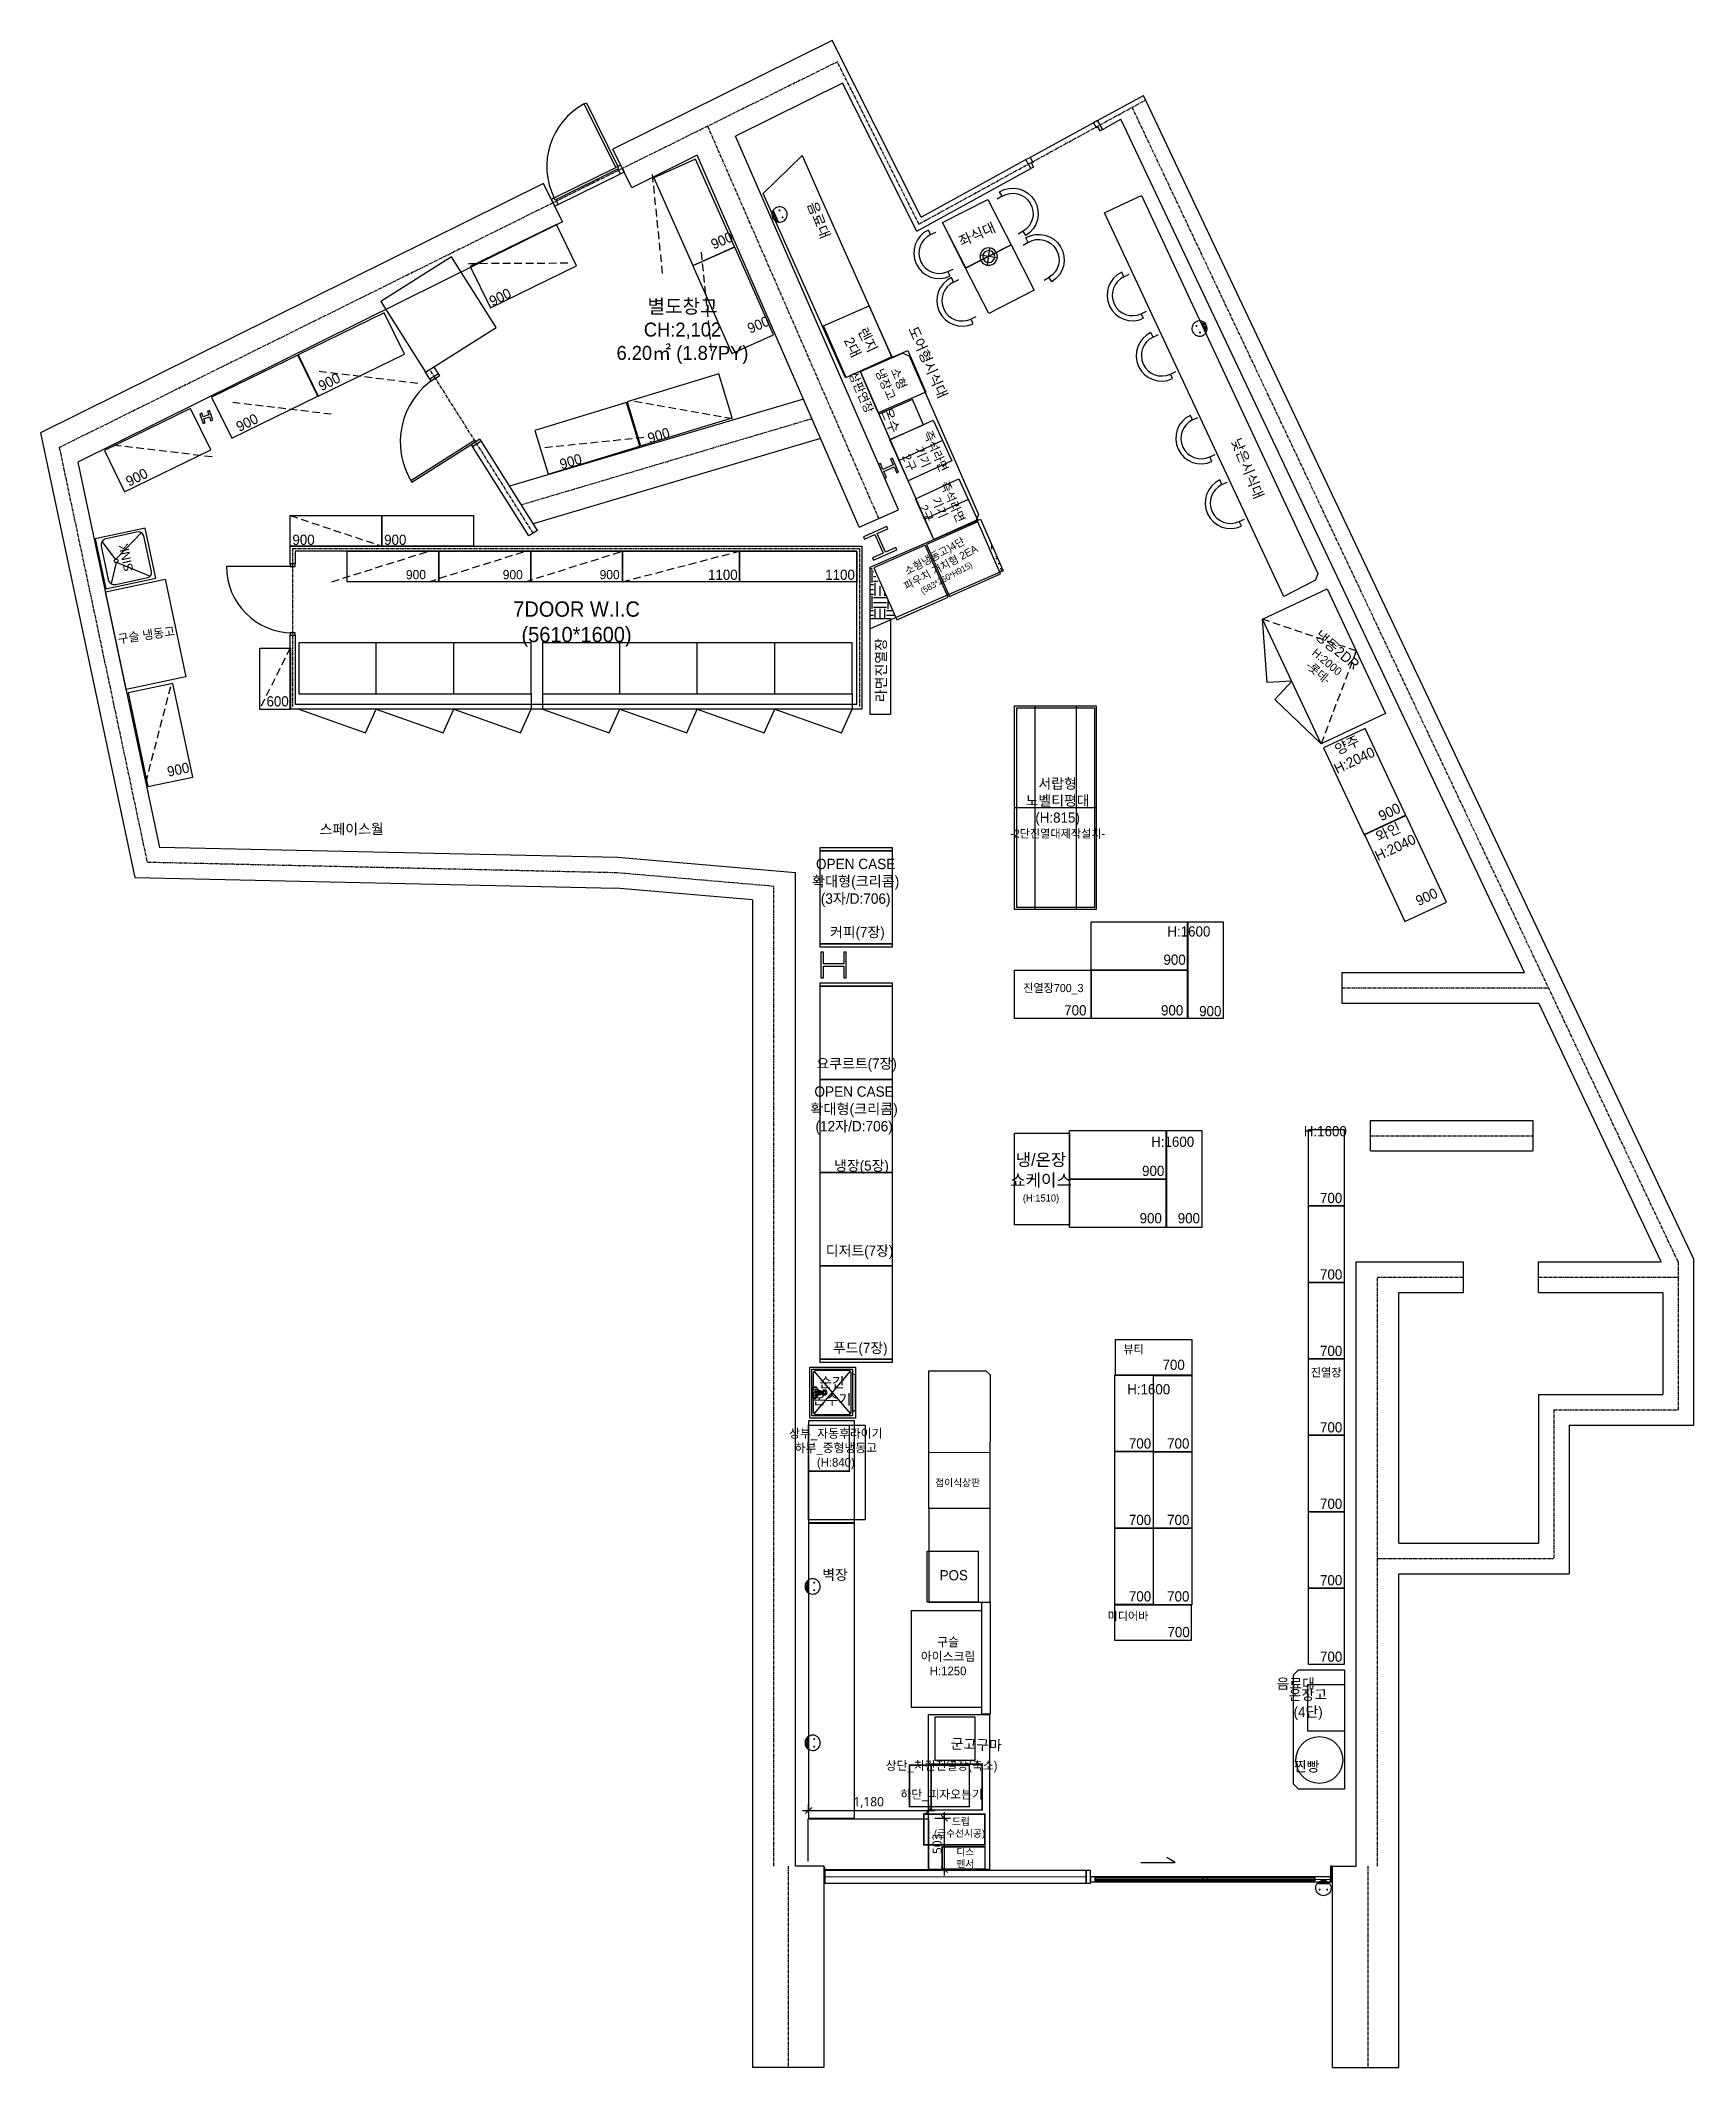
# Model space of a CAD drawing. Header units: millimetres. Extents: x -12197 to 16299, y 121 to 20016.
# Drawn here: x 82 to 16299, y 129 to 20016 of the extents above; entities that cross this region are included whole.
import ezdxf

# ---------------------------------------------------------------- set-up
doc = ezdxf.new("R2010")
doc.units = ezdxf.units.MM
doc.set_wipeout_variables(frame=1)
for name, pattern in [('CENTER', [50.8, 31.75, -6.35, 6.35, -6.35]), ('DASHED2', [0.375, 0.25, -0.125]), ('HIDDEN', [9.525, 6.35, -3.175])]:
    doc.linetypes.add(name, pattern=pattern)
doc.layers.get('Defpoints').update_dxf_attribs({"color": 1})
for name, color, linetype in [('DOOR', 64, 'Continuous'), ('Interior - Lamp', 7, 'Continuous'), ('STL', 7, 'Continuous'), ('TEXT1', 3, 'Continuous'), ('TEXT2', 7, 'Continuous'), ('WALL 100 CENTERLINE', 202, 'CENTER'), ('WALL 300 CENTERLINE', 212, 'CENTER'), ('WALL 420 CENTERLINE', 222, 'CENTER'), ('WALL 50 CENTERLINE', 192, 'CENTER'), ('WALL 655 CENTERLINE', 232, 'CENTER'), ('WALL 700 CENTERLINE', 242, 'CENTER'), ('wall_100', 3, 'Continuous'), ('wall_300', 6, 'Continuous'), ('wall_420', 2, 'Continuous'), ('wall_655', 4, 'Continuous'), ('wall_700', 5, 'Continuous'), ('家', 40, 'Continuous'), ('경집기', 151, 'Continuous'), ('곤도라-경량렉', 130, 'Continuous'), ('노벨티', 150, 'Continuous'), ('문 960x2300', 7, 'Continuous'), ('바닥', 251, 'Continuous'), ('방화문 760x1800', 7, 'Continuous'), ('방화문 780x1800', 7, 'Continuous'), ('보 820x820', 170, 'Continuous'), ('빨강', 1, 'Continuous'), ('싱크', 130, 'Continuous'), ('일반문 700x1800', 170, 'Continuous'), ('자동문 2000x2000', 7, 'Continuous'), ('좌식대', 30, 'Continuous'), ('중장비', 211, 'Continuous'), ('중장비도어', 221, 'Continuous'), ('카운터가구', 6, 'Continuous'), ('커튼월 2370', 7, 'Continuous'), ('커튼월 2617', 7, 'Continuous'), ('커피', 34, 'Continuous'), ('컨셉장비', 33, 'Continuous'), ('해치250', 250, 'Continuous')]:
    doc.layers.add(name, color=color, linetype=linetype)
doc.layers.get('바닥').off()
doc.styles.add('STYLE4', font='H2GTRE.TTF')
doc.styles.add('맑은고딕_보통', font='malgun.ttf')
doc.dimstyles.new('L-60', dxfattribs={"dimscale": 60, "dimtxt": 1.5, "dimasz": 1, "dimexe": 1, "dimexo": 1, "dimgap": 0.4, "dimtad": 1, "dimdec": 0, "dimrnd": 0.05, "dimdsep": 46, "dimlunit": 6, "dimtxsty": '맑은고딕_보통', "dimblk": 'OBLIQUE', "dimcen": 2.5, "dimdle": 1, "dimclrd": 1, "dimclre": 1, "dimclrt": 3, "dimadec": 0, "dimazin": 0, "dimtfac": 1, "dimtdec": 0, "dimtix": 1, "dimtmove": 2, "dimatfit": 3, "dimldrblk": 'DOT', "dimfxl": 1, "dimlwd": -1, "dimlwe": -1, "dimarcsym": 0})

msp = doc.modelspace()

# ---------------------------------------------------------------- texts
at = {"layer": 'TEXT1', "insert": (5733.1, 17159.3), "char_height": 137.143, "attachment_point": 4, "style": 'STYLE4'}
msp.add_mtext('\\pxqc;별도창고\\PCH:2,102\\P6.20㎡ (1.87PY)', dxfattribs=at)
at = {"layer": 'TEXT2', "lineweight": -3, "style": 'STYLE4'}
for s, insert, char_height, attachment_point, rotation in [('\\pxqc;음료대', (7731.4, 18057), 100, 9, 291.68955), ('900', (6766.7, 18053.5), 100, 5, 23.55349), ('900', (4591.2, 17497.9), 100, 5, 26.36485), ('900', (7124.7, 17227.7), 100, 5, 23.55349), ('\\pxqc;도어형시식대', (8885.8, 16490.7), 100, 9, 293.72528), ('900', (2914.5, 16666.8), 100, 5, 26.36485), ('900', (2108.1, 16267.1), 100, 5, 26.36485), ('900', (6146.4, 16141.5), 100, 5, 16.51275), ('\\pxqc;낮은시식대', (11985, 15503.9), 100, 9, 291.68955), ('900', (5283.6, 15885.7), 100, 5, 16.51275), ('900', (1025.4, 15730.5), 100, 5, 26.36485), ('양주\\PH:2040', (12936.9, 13028.6), 100, 5, 25.15656), ('900', (1432.5, 12862.8), 100, 5, 11.95166), ('900', (13316.2, 12446.8), 100, 5, 25.15656), ('와인\\PH:2040', (13338.6, 12173.3), 100, 5, 25.15656), ('900', (13680.8, 11613.3), 100, 5, 25.15656), ('상단_치킨진열장(축소)\\P\\P하단_피자오븐기', (8922.7, 2740.7), 85, 8, 0.04161)]:
    msp.add_mtext(s, dxfattribs=dict(at, insert=insert, char_height=char_height, attachment_point=attachment_point, rotation=rotation))
at = {"layer": 'TEXT2', "color": 0, "lineweight": -3, "style": 'STYLE4'}
for s, insert, char_height, attachment_point, rotation in [('\\pxqc;렌지\\P2대', (8119.1, 17040.1), 100, 5, 296.03947), ('{\\C7;상판연장}', (8130.4, 16560.8), 85, 5, 293.55349), ('{\\C7;소형\\P냉장고}', (8433.1, 16669.5), 85, 5, 293.55349), ('온수', (8321.9, 16383.5), 100, 7, 291.84105), ('{\\C7;즉석라면\\P기기\\P2구}', (8731.1, 15928.9), 85, 5, 293.55349), ('{\\C7;즉석라면\\P기기\\P2구}', (8897.8, 15432.6), 85, 5, 293.55349), ('라면진열장', (8388.3, 13525.4), 100, 7, 90.04161), ('음료대', (12585.1, 3834.4), 100, 9, 359.95839), ('\\pxqc;온장고\\P(4단)', (12708.2, 3540.7), 100, 9, 0.74135), ('\\pxqc;군고구마', (9008.6, 3246.6), 100, 7, 357.85059), ('\\pxqc;찐빵', (12628.8, 3021.4), 100, 9, 359.95839)]:
    msp.add_mtext(s, dxfattribs=dict(at, insert=insert, char_height=char_height, attachment_point=attachment_point, rotation=rotation))
at = {"layer": 'TEXT2', "lineweight": -3, "style": 'STYLE4'}
for s, insert, char_height, attachment_point in [('900', (2662, 15116.9), 100, 5), ('900', (3562, 15116.9), 100, 5), ('600', (2407.7, 13531.8), 100, 5), ('{\\C7;서랍형\\P노벨티평대\\P(H:815)\\P\\H0.8x;-2단진열대제작설치-}', (10060.8, 12481.1), 100, 5), ('OPEN CASE\\P확대형(크리콤)\\P(3자/D:706)', (8079.2, 11752), 102, 5), ('커피(7장)', (8096, 11253.5), 100, 5), ('H:1600', (11348.6, 11274.2), 100, 5), ('900', (11208.6, 10997.3), 100, 5), ('진열장700_3', (10018.9, 10707.9), 80, 5), ('700', (10234.6, 10500.4), 100, 5), ('900', (11184.6, 10500.4), 100, 5), ('900', (11558.6, 10492.6), 100, 5), ('요쿠르트(7장)', (8088.7, 9963.4), 100, 5), ('OPEN CASE\\P확대형(크리콤)\\P(12자/D:706)', (8064, 9518.5), 102, 5), ('H:1600', (12687.2, 9314.4), 100, 5), ('H:1600', (11189.8, 9210.8), 100, 5), ('냉장(5장)', (8136.3, 8962.3), 100, 5), ('\\pxqc;{\\C7;냉/온장\\P쇼케이스\\P\\H0.58333x;(H:1510)}', (9897.8, 8849.1), 120, 5), ('900', (10998.6, 8925.4), 100, 5), ('700', (12744.6, 8659), 100, 5), ('900', (10974.6, 8460.6), 100, 5), ('900', (11348.6, 8460.6), 100, 5), ('디저트(7장)', (8117.5, 8127.4), 100, 5), ('700', (12744.6, 7909), 100, 5), ('푸드(7장)', (8123.9, 7173.8), 100, 5), ('뷰티', (10805.9, 7171.4), 80, 5), ('700', (12744.6, 7159), 100, 5), ('700', (11199.2, 7022.2), 100, 5), ('진열장', (12695.4, 6943.5), 80, 5), ('H:1600', (10954.5, 6782.3), 100, 5), ('700', (12744.6, 6409), 100, 5), ('700', (10869.6, 6250.4), 100, 5), ('700', (11244.6, 6250.4), 100, 5), ('700', (12744.6, 5659), 100, 5), ('700', (10869.6, 5500.4), 100, 5), ('700', (11244.6, 5500.4), 100, 5), ('700', (10869.6, 4750.4), 100, 5), ('700', (11244.6, 4750.4), 100, 5), ('700', (12744.6, 4909), 100, 5), ('미디어바', (10751.1, 4552.9), 80, 5), ('700', (11248, 4400.4), 100, 5), ('700', (12744.6, 4159), 100, 5), (' 드립\\P(급수선시공)', (9098.4, 2370), 70, 8), ('디스\\P펜서', (9155.1, 2083.9), 70, 8)]:
    msp.add_mtext(s, dxfattribs=dict(at, insert=insert, char_height=char_height, attachment_point=attachment_point))
at = {"layer": 'TEXT2', "color": 0, "lineweight": -3, "insert": (8914.8, 14846.2), "char_height": 60, "width": 943.403, "attachment_point": 5, "rotation": 28.44381, "style": 'STYLE4'}
msp.add_mtext('{\\H1.25x;\\C7;소형냉동고)4단\\P파우치 거치형 2EA\\H0.8x;\\P(583*260*H915)}', dxfattribs=at)
at = {"layer": 'TEXT2', "attachment_point": 5, "style": 'STYLE4'}
for s, insert, char_height in [('900', (3765.1, 14775.3), 90), ('900', (4715.1, 14775.3), 90), ('900', (5665.1, 14775.3), 90), ('1100', (6776, 14773.9), 100), ('1100', (7926, 14773.9), 100)]:
    msp.add_mtext(s, dxfattribs=dict(at, insert=insert, char_height=char_height))
at = {"layer": 'TEXT2', "linetype": 'ByBlock', "ltscale": 300, "insert": (5340.9, 14290.2), "char_height": 157.594, "attachment_point": 5, "style": 'STYLE4'}
msp.add_mtext('{\\H0.95182x;\\C0;7DOOR W.I.C\\P(5610*1600)}', dxfattribs=at)
at = {"layer": 'TEXT2', "color": 0, "insert": (1120.5, 14178), "char_height": 85, "attachment_point": 5, "rotation": 8.29629, "style": 'STYLE4'}
msp.add_mtext('구슬 냉동고', dxfattribs=at)
at = {"layer": 'TEXT2', "lineweight": -3, "insert": (12711.7, 13927.9), "char_height": 120, "width": 881.435, "attachment_point": 5, "rotation": 320.15656, "style": 'STYLE4'}
msp.add_mtext('{\\H0.83333x;냉동2DR\\P\\H0.8x;H:2000\\P-롯데-}', dxfattribs=at)
at = {"layer": 'TEXT2', "insert": (3134.2, 12273.4), "char_height": 100, "attachment_point": 5, "rotation": 0.48055, "style": 'STYLE4'}
msp.add_mtext('스페이스월', dxfattribs=at)
at = {"layer": 'TEXT2', "color": 0, "lineweight": -3, "attachment_point": 5, "style": 'STYLE4'}
for s, insert, char_height in [('{\\C7;순간\\P온수기}', (7848.5, 6761.4), 100), ('{\\C7;상부_자동후라이기\\P하부_중형냉동고\\P(H:840)}', (7884.6, 6194.9), 85)]:
    msp.add_mtext(s, dxfattribs=dict(at, insert=insert, char_height=char_height))
at = {"layer": 'TEXT2', "color": 0, "attachment_point": 5, "style": 'STYLE4'}
for s, insert, char_height in [('{\\C7;접이식상판}', (9079.8, 5862.8), 70), ('{\\C7;벽장}', (7877, 4957.8), 100), ('{\\C7;POS}', (9041.8, 4957.8), 100), ('구슬\\P아이스크림\\PH:1250', (8986.3, 4160.3), 85)]:
    msp.add_mtext(s, dxfattribs=dict(at, insert=insert, char_height=char_height))

# ---------------------------------------------------------------- blocks, each defined once
blk = doc.blocks.new('*X4')
at = {"color": 0}
for p, q in [((3700, 8297), (3715, 8311)), ((3713, 8291), (3746, 8325)), ((3730, 8291), (3765, 8326)), ((3748, 8291), (3780, 8323)), ((3766, 8291), (3793, 8319)), ((3783, 8291), (3804, 8312)), ((3801, 8291), (3814, 8304)), ((3819, 8291), (3822, 8294))]:
    blk.add_line(p, q, dxfattribs=at)
blk = doc.blocks.new('220-2')
at = {"layer": '빨강'}
blk.add_line((-64, -35), (64, -35), dxfattribs=at)
at = {"layer": '빨강', "const_width": 9.75}
for points in [[(-42, -90, 1), (-32, -90, 1)], [(32, -90, 1), (42, -90, 1)]]:
    blk.add_lwpolyline(points, format="xyb", close=True, dxfattribs=at)
at = {"layer": '빨강'}
for start, end in [(32.0799, 147.9201), (147.9201, 32.0799)]:
    blk.add_arc((0, -75), 75, start, end, dxfattribs=at)
blk.add_blockref('*X4', (-3760, -8326), dxfattribs=at)
blk = doc.blocks.new('SINK-B')
at = {"layer": '싱크', "color": 210, "ltscale": 300}
for p, q in [((-20, 89), (-219, -202)), ((-20, 99), (-211, 190)), ((15, 98), (211, 190)), ((15, 90), (218, -205))]:
    blk.add_line(p, q, dxfattribs=at)
at = {"layer": '싱크', "ltscale": 400}
blk.add_lwpolyline([(250, 250), (-250, 250), (-250, -250), (250, -250)], close=True, dxfattribs=at)
at = {"layer": '싱크', "color": 210, "ltscale": 300}
for points in [[(229, -96), (229, 146, 0.414214), (167, 208), (-167, 208, 0.414214), (-229, 146), (-229, -96)], [(-229, 114), (-229, -177, 0.391942), (-182, -221), (182, -221, 0.391942), (229, -177), (229, 114)]]:
    blk.add_lwpolyline(points, format="xyb", dxfattribs=at)
blk.add_circle((-3, 94), 18.2, dxfattribs=at)
at = {"layer": '싱크', "color": 0, "linetype": 'Continuous', "insert": (145, -53), "char_height": 90, "width": 1800, "attachment_point": 9, "style": 'STYLE4'}
blk.add_mtext('{\\C7;SINK}', dxfattribs=at)
blk = doc.blocks.new('A$C647523A7')
at = {"layer": '家', "linetype": 'Continuous'}
for p, q in [((3, 85), (167, 85)), ((85, 3), (85, 167))]:
    blk.add_line(p, q, dxfattribs=at)
for radius in [85, 58.8]:
    blk.add_circle((85, 85), radius, dxfattribs=at)
blk = doc.blocks.new('진열장 700x350x1600')
at = {"layer": '곤도라-경량렉', "lineweight": -3, "ltscale": 400}
blk.add_lwpolyline([(-378, -176), (-378, 174), (372, 174), (372, -176)], close=True, dxfattribs=at)
blk = doc.blocks.new('진열장 700x375x1600')
at = {"layer": '곤도라-경량렉', "lineweight": -3, "ltscale": 400}
blk.add_lwpolyline([(374, 185), (374, -190), (-376, -190), (-376, 185)], close=True, dxfattribs=at)
blk = doc.blocks.new('DOOR_WIC 5610x1600x2000')
at = {"layer": '중장비', "linetype": 'ByBlock', "ltscale": 300}
for points in [[(2280, -500), (2280, -650)], [(2390, -500), (2390, -650)], [(5430, -500), (5430, -650)], [(0, -650), (656, -881), (760, -650)], [(760, -650), (1416, -881), (1520, -650)], [(1520, -650), (2176, -881), (2280, -650)], [(2390, -650), (3046, -881), (3150, -650)], [(3150, -650), (3806, -881), (3910, -650)], [(3910, -650), (4566, -881), (4670, -650)], [(4670, -650), (5326, -881), (5430, -650)]]:
    blk.add_lwpolyline(points, dxfattribs=at)
at = {"layer": '중장비도어', "linetype": 'Continuous', "ltscale": 300}
for p, q in [((760, -500), (760, 0)), ((1520, -500), (1520, 0)), ((3150, -500), (3150, 0)), ((3910, -500), (3910, 0)), ((4670, -500), (4670, 0))]:
    blk.add_line(p, q, dxfattribs=at)
for points in [[(2280, 0), (0, 0), (0, -500), (2280, -500)], [(5430, 0), (2390, 0), (2390, -500), (5430, -500)]]:
    blk.add_lwpolyline(points, close=True, dxfattribs=at)
blk = doc.blocks.new('DOO_WIC')
at = {"layer": 'Interior - Lamp'}
blk.add_blockref('DOOR_WIC 5610x1600x2000', (-2715, 441), dxfattribs=at)
blk = doc.blocks.new('POS 500x500x400')
at = {"layer": '경집기'}
blk.add_lwpolyline([(-250, 250), (250, 250), (250, -250), (-250, -250)], close=True, dxfattribs=at)
blk = doc.blocks.new('서랍형노벨티평대 2000x800x815')
at = {"layer": '경집기', "lineweight": -3}
for points in [[(-976, 377), (984, 377), (984, -383), (-976, -383)], [(-996, 197), (1004, 197), (1004, -203), (-996, -203)]]:
    blk.add_lwpolyline(points, close=True, dxfattribs=at)
at = {"layer": '노벨티', "color": 150, "lineweight": -3, "ltscale": 300}
blk.add_line((3, -400), (3, 400), dxfattribs=at)
blk.add_lwpolyline([(-996, 401), (1004, 401), (1004, -399), (-996, -399)], close=True, dxfattribs=at)
blk = doc.blocks.new('진열장 900x350x1600')
at = {"layer": '곤도라-경량렉', "lineweight": -3, "ltscale": 400}
blk.add_lwpolyline([(475, 177), (475, -173), (-475, -173), (-475, 177)], close=True, dxfattribs=at)
blk = doc.blocks.new('진열장 900x450x1600')
at = {"layer": '곤도라-경량렉', "lineweight": -3, "ltscale": 400}
blk.add_lwpolyline([(475, 237.5), (475, -237.5), (-475, -237.5), (-475, 237.5)], close=True, dxfattribs=at)
blk = doc.blocks.new('냉온장쇼케이스 540x900x1510')
at = {"layer": '중장비', "linetype": 'ByBlock', "lineweight": -3, "ltscale": 300}
blk.add_lwpolyline([(270, 450), (270, -450), (-270, -450), (-270, 450)], close=True, dxfattribs=at)
blk = doc.blocks.new('피자오븐기 502x450x400')
at = {"layer": '컨셉장비', "lineweight": -3, "const_width": 15}
blk.add_lwpolyline([(251, 225), (-251, 225), (-251, -225), (251, -225)], close=True, dxfattribs=at)
blk = doc.blocks.new('군고구마 390x429x400')
at = {"layer": '경집기', "lineweight": -3}
blk.add_lwpolyline([(-195, -215), (-195, 215), (195, 215), (195, -215)], close=True, dxfattribs=at)
blk = doc.blocks.new('드립 600x300x550')
at = {"layer": '커피', "lineweight": -3, "const_width": 15}
blk.add_lwpolyline([(300, 150), (300, -150), (-300, -150), (-300, 150)], close=True, dxfattribs=at)
blk = doc.blocks.new('디스펜서 420x220x500')
at = {"layer": '커피', "lineweight": -3, "const_width": 15}
blk.add_lwpolyline([(210, 110), (210, -110), (-210, -110), (-210, 110)], close=True, dxfattribs=at)
blk = doc.blocks.new('중형냉동고 555x930x840')
at = {"layer": '경집기', "lineweight": -3}
blk.add_lwpolyline([(-277.5, -465), (-277.5, 465), (277.5, 465), (277.5, -465)], close=True, dxfattribs=at)
blk = doc.blocks.new('구슬아이스크림 694x944x1250')
at = {"layer": '경집기', "color": 161, "lineweight": -3}
blk.add_lwpolyline([(-347, 472), (-347, -472), (347, -472), (347, 472)], close=True, dxfattribs=at)
blk = doc.blocks.new('자동후라이기 400x450x500')
at = {"layer": '컨셉장비', "lineweight": -3, "const_width": 15}
blk.add_lwpolyline([(-200, 225), (-200, -225), (200, -225), (200, 225)], close=True, dxfattribs=at)
blk = doc.blocks.new('냉장7장 706x915x2000')
at = {"layer": '중장비', "linetype": 'ByBlock', "lineweight": -3, "ltscale": 300}
blk.add_lwpolyline([(-353, 457.5), (353, 457.5), (353, -457.5), (-353, -457.5)], close=True, dxfattribs=at)
blk = doc.blocks.new('냉장5장 502x450x400')
at = {"layer": '중장비', "linetype": 'ByBlock', "lineweight": -3, "ltscale": 300}
blk.add_lwpolyline([(-353, 457.5), (353, 457.5), (353, -457.5), (-353, -457.5)], close=True, dxfattribs=at)
blk = doc.blocks.new('낮은시식대')
at = {"layer": '카운터가구', "lineweight": -3}
blk.add_lwpolyline([(31, -2081), (-194, -2082), (-197, 2011), (-147, 2062), (203, 2074), (206, -2081), (31, -2081), (31, -2081)], dxfattribs=at)
blk = doc.blocks.new('의자')
at = {"layer": '좌식대'}
for p, q in [((64507, 42207), (64557, 42207)), ((64557, 42207), (64557, 42149)), ((64957, 42207), (64957, 42149)), ((64957, 42207), (65007, 42207))]:
    blk.add_line(p, q, dxfattribs=at)
for radius in [250, 200]:
    blk.add_arc((64757, 42207), radius, 359.9263, 179.9263, dxfattribs=at)
blk = doc.blocks.new('코지체어-A')
at = {"lineweight": -3, "rotation": 0.1126107580980998}
blk.add_blockref('의자', (-64676, -42336), dxfattribs=at)
blk = doc.blocks.new('좌식테이블 500x500x700')
at = {"layer": '좌식대'}
blk.add_lwpolyline([(-249, 250), (251, 250), (251, -250), (-249, -250), (-249, 250)], dxfattribs=at)
blk = doc.blocks.new('온수기 360x270x600')
at = {"layer": '경집기', "lineweight": -3}
blk.add_lwpolyline([(181, 134), (-179, 137), (-181, -133), (179, -136)], close=True, dxfattribs=at)
blk = doc.blocks.new('소형냉장고 510x445x600')
at = {"layer": '경집기', "lineweight": -3}
blk.add_lwpolyline([(257, 221), (253, -224), (-257, -220), (-253, 225), (257, 221)], dxfattribs=at)
blk = doc.blocks.new('즉석라면기기')
at = {"layer": '경집기', "lineweight": -3}
for points in [[(-233, 223), (237, 219), (233, -221), (-237, -217), (-233, 223)], [(235, -1), (-235, 3)]]:
    blk.add_lwpolyline(points, dxfattribs=at)
blk = doc.blocks.new('전자레인지 487x554x300')
at = {"layer": '경집기', "lineweight": -3}
blk.add_lwpolyline([(245, 275), (241, -279), (-246, -275), (-242, 279)], close=True, dxfattribs=at)
blk = doc.blocks.new('진열장 900x450x2040')
at = {"layer": '곤도라-경량렉', "lineweight": -3, "ltscale": 400}
blk.add_lwpolyline([(-470, 232), (-470, -218), (470, -218), (470, 232)], close=True, dxfattribs=at)
blk = doc.blocks.new('진열장 900x300x1600')
at = {"layer": '곤도라-경량렉', "lineweight": -3, "ltscale": 400}
blk.add_lwpolyline([(-450, 150), (450, 150), (450, -150), (-450, -150), (-450, 150)], dxfattribs=at)
blk = doc.blocks.new('진열장 1100x300x1600')
at = {"layer": '곤도라-경량렉', "lineweight": -3, "ltscale": 400}
blk.add_lwpolyline([(575, 150), (575, -150), (-575, -150), (-575, 150), (575, 150)], dxfattribs=at)
blk = doc.blocks.new('구슬냉동고 600x978x1000')
at = {"layer": '경집기', "color": 161, "lineweight": -3}
blk.add_lwpolyline([(300, 489), (299, -489), (-301, -489), (-300, 489)], close=True, dxfattribs=at)
blk = doc.blocks.new('SINK500')
at = {"layer": '싱크'}
for p, q in [((28919, 36266), (28919, 36616)), ((28969, 36666), (29369, 36666)), ((29419, 36616), (29419, 36266)), ((28989, 36236), (28989, 36246)), ((29009, 36216), (29329, 36216)), ((29349, 36236), (29349, 36246))]:
    blk.add_line(p, q, dxfattribs=at)
at = {"layer": '싱크', "color": 210, "ltscale": 300}
for p, q in [((28954, 36606), (28954, 36281)), ((29377, 36623), (28960, 36267)), ((28961, 36623), (29379, 36267)), ((29112, 36631), (28979, 36631)), ((29169, 36646), (29112, 36632)), ((29112, 36632), (29112, 36606)), ((29112, 36606), (29145, 36582)), ((29169, 36639), (29119, 36630)), ((29119, 36630), (29119, 36601)), ((29140, 36609), (29154, 36534)), ((29160, 36631), (29160, 36638)), ((29177, 36631), (29160, 36631)), ((29163, 36541), (29163, 36603)), ((29169, 36646), (29226, 36632)), ((29169, 36639), (29219, 36630)), ((29175, 36541), (29175, 36603)), ((29177, 36638), (29177, 36631)), ((29198, 36609), (29184, 36534)), ((29226, 36606), (29193, 36582)), ((29219, 36630), (29219, 36601)), ((29226, 36632), (29226, 36606)), ((29359, 36631), (29226, 36631)), ((29384, 36281), (29384, 36606)), ((29169, 36541), (29163, 36541)), ((29169, 36541), (29175, 36541)), ((28974, 36261), (29364, 36261))]:
    blk.add_line(p, q, dxfattribs=at)
at = {"layer": '싱크'}
for points in [[(28919, 36666), (29419, 36666), (29419, 36216), (28919, 36216)], [(28939, 36646), (29399, 36646), (29399, 36246), (28939, 36246)]]:
    blk.add_lwpolyline(points, close=True, dxfattribs=at)
at = {"layer": '싱크', "color": 210, "ltscale": 300}
for centre, radius, start, end in [((28979, 36606), 25, 90, 180), ((29169, 36611), 28.9, 342.1871, 197.9304), ((29169, 36597), 21.9, 353.1079, 186.8921), ((29169, 36591), 21.9, 173.1079, 253.4148), ((29169, 36603), 6.24, 0, 180), ((29169, 36591), 21.9, 286.5852, 6.8921), ((29359, 36606), 25, 0, 90), ((29169, 36527), 16.4, 154.8391, 25.0748), ((28974, 36281), 20, 180, 270), ((29364, 36281), 20, 270, 0)]:
    blk.add_arc(centre, radius, start, end, dxfattribs=at)
at = {"layer": '싱크'}
for centre, start, end in [((29009, 36236), 180, 270), ((29329, 36236), 270, 0)]:
    blk.add_arc(centre, 20, start, end, dxfattribs=at)
at = {"layer": '싱크', "color": 210, "ltscale": 300, "extrusion": (0, 0, -1)}
for major_axis in [(-17.7, 17.7), (-10.6, 10.6)]:
    blk.add_ellipse((29168, 36520), major_axis=major_axis, ratio=1, dxfattribs=at)
blk = doc.blocks.new('순간온수기 450x480x600')
at = {"layer": '싱크', "lineweight": -3, "rotation": 90}
blk.add_blockref('SINK500', (36441, -29169), dxfattribs=at)
blk = doc.blocks.new('온장고 360x460x600')
at = {"layer": '경집기', "lineweight": -3}
blk.add_lwpolyline([(180, 230), (180, -230), (-180, -230), (-180, 230)], close=True, dxfattribs=at)
blk = doc.blocks.new('찐빵')
at = {"layer": '경집기', "lineweight": -3}
blk.add_circle((0, 0), 230, dxfattribs=at)
blk = doc.blocks.new('도어형시식대 500x1800x1100')
at = {"layer": '카운터가구', "lineweight": -3}
blk.add_lwpolyline([(-243, -887), (-229, 913), (221, 910), (271, 859), (258, -841), (207, -890)], close=True, dxfattribs=at)
blk = doc.blocks.new('벽장 450x2892x2000')
at = {"layer": '카운터가구', "ltscale": 300}
blk.add_lwpolyline([(225, 1446), (-225, 1446), (-225, -1446), (225, -1446)], close=True, dxfattribs=at)
blk = doc.blocks.new('카운터가구_아이스크림 600x1100x1100')
at = {"layer": '카운터가구', "lineweight": -3, "ltscale": 300}
blk.add_lwpolyline([(-40, 500), (-40, 550), (40, 550), (40, -550), (-40, -550), (-40, -500), (-40, -500), (-40, 500)], close=True, dxfattribs=at)
blk = doc.blocks.new('카운터가구_POS 600x920x1100')
at = {"layer": '카운터가구', "ltscale": 300}
blk.add_lwpolyline([(300, 460), (-300, 460), (-300, -460), (300, -460)], close=True, dxfattribs=at)
blk = doc.blocks.new('카운터가구_접이식 600x1350x1100')
at = {"layer": '카운터가구', "ltscale": 300}
for points in [[(-300, 674), (260, 676), (300, 636), (299, -673), (-300, -675), (-300, 674)], [(-300, -126), (299, -124)]]:
    blk.add_lwpolyline(points, dxfattribs=at)
blk = doc.blocks.new('*U72')
at = {"layer": '방화문 760x1800'}
for p, q in [((-669, -289), (-64, 10)), ((-41, -3), (-652, -306)), ((-628, -354), (-17, -51))]:
    blk.add_line(p, q, dxfattribs=at)
at = {"layer": '방화문 760x1800', "color": 3}
for p, q in [((-34, 0), (-44, 20)), ((-41, -3), (-34, 0)), ((-17, 34), (17, -34)), ((-17, -51), (-41, -3)), ((-17, -51), (17, -34)), ((-696, -303), (-662, -370)), ((-658, -310), (-669, -289)), ((-628, -354), (-662, -370)), ((-652, -306), (-658, -310)), ((-628, -354), (-652, -306))]:
    blk.add_line(p, q, dxfattribs=at)
at = {"layer": '방화문 760x1800', "color": 4}
blk.add_lwpolyline([(-374, 635), (-353, 645), (-44, 20), (-64, 10)], close=True, dxfattribs=at)
at = {"layer": '방화문 760x1800', "color": 3, "ltscale": 1000}
for points in [[(-17, 34), (-44, 20)], [(-669, -289), (-696, -303)]]:
    blk.add_lwpolyline(points, dxfattribs=at)
at = {"layer": '방화문 760x1800', "color": 1, "ltscale": 1000}
blk.add_arc((-43, 20), 698, 118.2771, 206.3435, dxfattribs=at)
blk = doc.blocks.new('*U70')
at = {"layer": '일반문 700x1800', "linetype": 'ByBlock', "ltscale": 300}
for p, q in [((25, 0), (-25, 0)), ((25, -25), (25, 0)), ((0, -25), (-650, -25)), ((-25, 0), (-25, -25)), ((-25, -25), (25, -25)), ((25, -675), (-25, -675)), ((-25, -675), (-25, -700)), ((-25, -700), (25, -700)), ((25, -700), (25, -675))]:
    blk.add_line(p, q, dxfattribs=at)
blk.add_arc((0, -25), 650, 180, 270, dxfattribs=at)
blk = doc.blocks.new('*U71')
at = {"layer": '방화문 780x1800', "ltscale": 400}
blk.add_line((20, 740), (20, 0), dxfattribs=at)
blk.add_lwpolyline([(40, 740), (40, 0), (20, 0)], dxfattribs=at)
for points in [[(20, 50), (0, 50), (0, -50), (20, -50)], [(780, 50), (760, 50), (760, -50), (780, -50)]]:
    blk.add_lwpolyline(points, close=True, dxfattribs=at)
at = {"layer": '방화문 780x1800', "color": 1}
blk.add_arc((20, 0), 740, 0, 90, dxfattribs=at)
blk = doc.blocks.new('진열장 750x475x1600')
at = {"layer": '곤도라-경량렉', "lineweight": -3, "ltscale": 400}
blk.add_lwpolyline([(375, 237.5), (375, -237.5), (-375, -237.5), (-375, 237.5)], close=True, dxfattribs=at)
blk = doc.blocks.new('진열장 600x300x1600')
at = {"layer": '곤도라-경량렉', "lineweight": -3, "ltscale": 400}
blk.add_lwpolyline([(297, 148), (297, -152), (-303, -152), (-303, 148), (297, 148)], dxfattribs=at)
blk = doc.blocks.new('*U74')
at = {"layer": '커튼월 2617'}
for points in [[(-2607, -62.5), (-2607, 92.5), (-2617, 92.5), (-2617, -62.5)], [(-2607, 62.5), (-2607, -62.5), (-45, -62.5), (-45, 62.5)], [(0, -62.5), (0, 62.5), (-45, 62.5), (-45, -62.5)]]:
    blk.add_lwpolyline(points, close=True, dxfattribs=at)
at = {"layer": '커튼월 2617', "ltscale": 400, "const_width": 10}
blk.add_lwpolyline([(-45, 0), (-2607, 0)], dxfattribs=at)
blk = doc.blocks.new('커튼월 2370')
at = {"layer": '커튼월 2370'}
for points in [[(-2324, -25), (-2324, 25), (-2369, 25), (-2369, -25)], [(-2324, 25), (-2324, -25), (-15, -25), (-15, 25)], [(0, -25), (0, 130), (-15, 130), (-15, -25)]]:
    blk.add_lwpolyline(points, close=True, dxfattribs=at)
at = {"layer": '커튼월 2370', "ltscale": 400, "const_width": 10}
blk.add_lwpolyline([(-15, 0), (-2324, 0)], dxfattribs=at)
blk = doc.blocks.new('_Oblique')
at = {"color": 0, "linetype": 'ByBlock', "lineweight": -2}
blk.add_line((-0.5, -0.5), (0.5, 0.5), dxfattribs=at)
blk = doc.blocks.new('*D68')
at = {"color": 1, "transparency": 16777216}
for p, q in [((7558, 2649), (8857, 2649)), ((7618, 2633), (7618, 2709)), ((8797, 2633), (8797, 2709))]:
    blk.add_line(p, q, dxfattribs=at)
at = {"layer": 'Defpoints', "color": 0, "transparency": 16777216}
for p in [(8797, 2649), (7618, 2573), (8797, 2573)]:
    blk.add_point(p, dxfattribs=at)
at = {"color": 1, "transparency": 16777216, "xscale": 60, "yscale": 60, "zscale": 60, "rotation": 180}
blk.add_blockref('_Oblique', (7618, 2649), dxfattribs=at)
at = {"color": 1, "transparency": 16777216, "xscale": 60, "yscale": 60, "zscale": 60}
blk.add_blockref('_Oblique', (8797, 2649), dxfattribs=at)
at = {"color": 3, "transparency": 16777216, "insert": (8207, 2728), "char_height": 90, "attachment_point": 5, "style": '맑은고딕_보통'}
blk.add_mtext('1,180', dxfattribs=at)
blk = doc.blocks.new('_Dot')
at = {"color": 0, "linetype": 'ByBlock', "lineweight": -2}
blk.add_line((-0.5, 0), (-1, 0), dxfattribs=at)
at = {"color": 0, "linetype": 'ByBlock', "const_width": 0.5}
blk.add_lwpolyline([(-0.25, 0, 1), (0.25, 0, 1)], format="xyb", close=True, dxfattribs=at)
blk = doc.blocks.new('*D69')
at = {"color": 1, "transparency": 16777216}
for p, q in [((8949, 2634), (8949, 2012)), ((8855, 2574), (9009, 2574)), ((8855, 2072), (9009, 2072))]:
    blk.add_line(p, q, dxfattribs=at)
at = {"layer": 'Defpoints', "color": 0, "transparency": 16777216}
for p in [(8795, 2574), (8795, 2072), (8949, 2072)]:
    blk.add_point(p, dxfattribs=at)
at = {"color": 1, "transparency": 16777216, "xscale": 60, "yscale": 60, "zscale": 60}
for p, rotation in [((8949, 2574), 90), ((8949, 2072), 270)]:
    blk.add_blockref('_Oblique', p, dxfattribs=dict(at, rotation=rotation))
at = {"color": 3, "transparency": 16777216, "insert": (8879, 2323), "char_height": 90, "attachment_point": 5, "rotation": 90, "style": '맑은고딕_보통'}
blk.add_mtext('503', dxfattribs=at)
blk = doc.blocks.new('문 960x2300')
at = {"layer": '문 960x2300', "color": 0}
blk.add_line((-63, 22), (-686, -319), dxfattribs=at)
at = {"layer": '문 960x2300', "color": 7, "linetype": 'ByBlock', "ltscale": 400}
for points in [[(-24, 44), (-63, 22), (-37, -26), (-24, -19), (-2, -58), (24, -44), (-24, 44)], [(-726, -340), (-686, -319), (-660, -367), (-673, -374), (-651, -413), (-678, -428), (-726, -340)]]:
    blk.add_lwpolyline(points, dxfattribs=at)
blk = doc.blocks.new('자동문 2000x2000')
at = {"layer": '자동문 2000x2000', "color": 4, "linetype": 'ByBlock', "ltscale": 400}
blk.add_lwpolyline([(0, -15), (-1101, -15), (-1101, 15), (0, 15)], close=True, dxfattribs=at)
at = {"layer": '자동문 2000x2000', "color": 7, "linetype": 'HIDDEN', "ltscale": 400}
blk.add_lwpolyline([(1056, -15), (-45, -15), (-45, 15), (1056, 15)], close=True, dxfattribs=at)
blk = doc.blocks.new('카운터가구 1180x500x1000')
at = {"layer": '카운터가구', "ltscale": 300}
blk.add_lwpolyline([(-590, -170), (-590, 250), (590, 250), (590, -250), (-425, -250)], dxfattribs=at)
blk = doc.blocks.new('카운터가구 600x1520x1000')
at = {"layer": '카운터가구', "ltscale": 300}
blk.add_lwpolyline([(-300, 760), (300, 760), (300, -760), (-300, -760)], close=True, dxfattribs=at)
blk = doc.blocks.new('카운터가구 500x1169x1000')
at = {"layer": '카운터가구', "ltscale": 300}
blk.add_lwpolyline([(250, 585), (250, -585), (-200, -585), (-250, -535), (-250, 535), (-200, 585), (250, 585)], dxfattribs=at)
blk = doc.blocks.new('카운터가구 450x1000x1000')
at = {"layer": '카운터가구', "lineweight": -3, "ltscale": 300}
blk.add_lwpolyline([(-225, 500), (-225, -500), (225, -500), (225, 500)], close=True, dxfattribs=at)
blk = doc.blocks.new('음료대 500x2164x1000')
at = {"layer": '카운터가구', "lineweight": -3}
blk.add_lwpolyline([(-249, -1003), (-251, 976), (249, 1162), (249, 748), (251, -1002)], close=True, dxfattribs=at)
blk = doc.blocks.new('*U147')
blk.add_lwpolyline([(-469, -100), (-469, 100), (471, 100), (471, -100), (-469, -100)])
blk = doc.blocks.new('소형냉동고4단파우치거치형 550x555x915')
at = {"layer": '경집기', "lineweight": -3}
blk.add_lwpolyline([(-277, 276), (-278, -274), (277, -276), (278, 274)], close=True, dxfattribs=at)
blk = doc.blocks.new('롯데2D냉동고-1340700')
at = {"layer": '중장비', "linetype": 'ByBlock', "ltscale": 300}
blk.add_lwpolyline([(76618, 41054), (77968, 41054), (77968, 40354), (76618, 40354)], close=True, dxfattribs=at)
at = {"layer": '중장비도어', "linetype": 'ByBlock', "ltscale": 300}
for points in [[(77292, 40354), (77200, 40129), (76618, 40354)], [(77292, 40354), (77384, 40129), (77968, 40354)]]:
    blk.add_lwpolyline(points, dxfattribs=at)
at = {"layer": '해치250', "linetype": 'DASHED2', "ltscale": 300}
for q in [(76618, 40354), (77968, 40354)]:
    blk.add_line((77292, 41054), q, dxfattribs=at)
blk = doc.blocks.new('냉동2도어 705x1350x400')
at = {"rotation": 270.1565555092837}
blk.add_blockref('롯데2D냉동고-1340700', (-40916, 77181), dxfattribs=at)

# ---------------------------------------------------------------- dimensions: what is measured, and where the dimension line sits
dim = msp.add_linear_dim(base=(8797.4, 2649.4), p1=(7617.6, 2572.6), p2=(8797.4, 2572.6), dimstyle='L-60')
dim.commit()
dim.dimension.update_dxf_attribs({"geometry": '*D68', "text_midpoint": (8207.5, 2727.7)})
dim = msp.add_linear_dim(base=(8949.5, 2071.6), p1=(8794.6, 2574.2), p2=(8794.6, 2071.6), angle=90, dimstyle='L-60')
dim.commit()
dim.dimension.update_dxf_attribs({"geometry": '*D69', "text_midpoint": (8879, 2322.9)})

# ---------------------------------------------------------------- hatches: boundary and pattern name
at = {"layer": '해치250', "lineweight": -3}
h = msp.add_hatch(dxfattribs=at)
h.set_pattern_fill('EARTH', color=256, scale=20)
h.set_pattern_definition([(0, (152908.73, -1418.91), (127, 127), [127, -127]), (0, (152908.73, -1371.29), (127, 127), [127, -127]), (0, (152908.73, -1323.66), (127, 127), [127, -127]), (90, (152924.6, -1307.79), (-127, 127), [127, -127]), (90, (152972.23, -1307.79), (-127, 127), [127, -127]), (90, (153019.85, -1307.79), (-127, 127), [127, -127])])
h.paths.add_polyline_path([(8353.9, 14623.4), (8338.8, 14616.8), (8234.9, 14855.1), (8220.6, 14848.9), (8220.6, 14345.9), (8420.6, 14345.9), (8420.6, 14330.6), (8471.8, 14352.9)])
h.paths.add_polyline_path([(9407.7, 15082.7), (9392.6, 15076.1), (9510.4, 14805.7), (9525.5, 14812.3)])

# ---------------------------------------------------------------- linework, layer by layer
at = {"layer": 'DOOR', "color": 7, "linetype": 'ByBlock', "ltscale": 400}
for points in [[(10459.5, 19155.8), (10474, 19129.5)], [(9824.8, 18774.3), (9810.4, 18800.6)]]:
    msp.add_lwpolyline(points, dxfattribs=at)
at = {"layer": 'DOOR', "color": 1}
msp.add_lwpolyline([(10876.6, 2139.8), (11214.4, 2139.8), (11131.3, 2188.2)], dxfattribs=at)
at = {"layer": 'STL', "color": 2}
for points in [[(1754, 16286.2), (1772.8, 16292.9), (1739.1, 16387.1), (1720.3, 16380.3), (1733.8, 16342.7), (1677.3, 16322.4), (1663.8, 16360.1), (1645, 16353.4), (1678.7, 16259.2), (1697.5, 16266), (1684, 16303.6), (1740.5, 16323.8)], [(8321.5, 15867), (8303.2, 15859), (8363.1, 15721.5), (8381.4, 15729.5), (8355.5, 15789.1), (8456.3, 15833.1), (8482.3, 15773.5), (8500.6, 15781.5), (8440.7, 15919), (8422.3, 15911), (8448.3, 15851.4), (8347.5, 15807.4)], [(8394.3, 15224.6), (8384.3, 15247.5), (8155.1, 15147.6), (8165.1, 15124.7), (8268.2, 15169.6), (8348.2, 14986.3), (8245, 14941.3), (8255, 14918.4), (8484.2, 15018.3), (8474.2, 15041.2), (8371.1, 14996.3), (8291.2, 15179.6)], [(7762.4, 11070.3), (7737.4, 11070.3), (7737.4, 10820.3), (7762.4, 10820.3), (7762.4, 10932.8), (7962.4, 10932.8), (7962.4, 10820.3), (7987.4, 10820.3), (7987.4, 11070.3), (7962.4, 11070.3), (7962.4, 10957.8), (7762.4, 10957.8)]]:
    msp.add_lwpolyline(points, close=True, dxfattribs=at)
at = {"layer": 'WALL 100 CENTERLINE'}
for p, q in [((8699.6, 18215.6), (7899.6, 19806.1)), ((10476, 19187.6), (10924.3, 19432.9)), ((8699.6, 18215.6), (10476, 19187.6)), ((3955.5, 16703), (3901.1, 16789.1)), ((4915.5, 15182.6), (3955.5, 16703))]:
    msp.add_line(p, q, dxfattribs=at)
at = {"layer": 'WALL 300 CENTERLINE'}
for p, q in [((16149.5, 8032.4), (10792.4, 19360.8)), ((265.3, 16022.3), (1127.5, 11952.4)), ((5735.4, 11849.9), (1127.5, 11952.4)), ((7277.5, 11717.1), (5735.4, 11849.9)), ((12849.5, 10720.9), (14878.1, 10720.9)), ((13129.5, 9270.9), (14724.5, 9270.9)), ((16149.5, 8032.4), (16149.5, 6581.9)), ((13198.5, 7881.9), (14044.5, 7881.9)), ((14779.5, 7881.9), (16149.5, 7881.9)), ((14929.5, 6581.9), (14929.5, 5121.9)), ((14929.5, 6581.9), (16149.5, 6581.9)), ((13198.5, 5121.9), (14929.5, 5121.9))]:
    msp.add_line(p, q, dxfattribs=at)
at = {"layer": 'WALL 420 CENTERLINE'}
for p, q in [((7899.6, 19806.1), (5789.9, 18760.5)), ((8306.5, 15325.9), (6628.2, 19176)), ((5789.9, 18760.5), (265.3, 16022.3)), ((7650.7, 16304.8), (4799.7, 15459.6)), ((7277.5, 2103.9), (7277.5, 11717.1)), ((13198.5, 2103.9), (13198.5, 7881.9))]:
    msp.add_line(p, q, dxfattribs=at)
at = {"layer": 'WALL 50 CENTERLINE'}
for p, q in [((2555.6, 13480.9), (2555.6, 15030.9)), ((2555.6, 15030.9), (8115.9, 15030.9)), ((8115.9, 15030.9), (8115.6, 13480.9))]:
    msp.add_line(p, q, dxfattribs=at)
at = {"layer": 'WALL 655 CENTERLINE'}
msp.add_line((13103.5, 2103.9), (13103.5, 128.9), dxfattribs=at)
at = {"layer": 'WALL 700 CENTERLINE'}
msp.add_line((7417.5, 2103.9), (7417.5, 128.9), dxfattribs=at)
at = {"layer": 'wall_100'}
for p, q in [((8721, 18284.3), (7850, 20015.9)), ((8678.2, 18146.8), (7949.1, 19596.3)), ((10452.3, 19231.6), (10902.8, 19478.2)), ((10452.3, 19231.6), (10499.7, 19143.6)), ((10499.7, 19143.6), (10682, 19243.3)), ((8678.2, 18146.8), (9798.5, 18759.9)), ((8721, 18284.3), (9750.5, 18847.6)), ((3902.5, 16693.2), (3858.9, 16762.4)), ((3987, 16746.6), (3943.3, 16815.8)), ((3914.1, 16674.9), (3913.2, 16676.3)), ((4873.2, 15155.9), (4319, 16033.7)), ((4957.8, 15209.2), (4403.4, 16087)), ((4957.8, 15209.2), (4873.2, 15155.9))]:
    msp.add_line(p, q, dxfattribs=at)
at = {"layer": 'wall_300', "ltscale": 2}
for p, q in [((16299.5, 8066.1), (10902.8, 19478.2)), ((14641.3, 10870.9), (10682, 19243.3)), ((449, 15878.9), (1249.6, 12099.7)), ((5743.5, 11999.7), (1249.6, 12099.7)), ((7487.5, 11849.5), (5743.5, 11999.7)), ((7067.5, 11584.6), (5727.3, 11700)), ((12849.5, 10870.9), (12849.5, 10570.9)), ((12849.5, 10870.9), (14641.3, 10870.9)), ((12849.5, 10570.9), (14783.1, 10570.9)), ((15983.8, 8031.9), (14783.1, 10570.9)), ((13129.5, 9120.9), (13129.5, 9420.9)), ((13129.5, 9420.9), (14724.5, 9420.9)), ((14724.5, 9420.9), (14724.5, 9120.9)), ((13129.5, 9120.9), (14724.5, 9120.9)), ((14779.5, 7731.9), (14779.5, 8031.9)), ((14779.5, 8031.9), (15983.8, 8031.9)), ((16299.5, 8066.1), (16299.5, 6431.9)), ((14779.5, 7731.9), (15999.5, 7731.9)), ((15999.5, 7731.9), (15999.5, 6731.9)), ((14779.5, 6731.9), (14779.5, 5271.9)), ((14779.5, 6731.9), (15999.5, 6731.9)), ((15079.5, 6431.9), (16299.5, 6431.9)), ((15079.5, 6431.9), (15079.5, 4971.9)), ((13408.5, 5271.9), (14779.5, 5271.9)), ((13408.5, 4971.9), (15079.5, 4971.9))]:
    msp.add_line(p, q, dxfattribs=at)
at = {"layer": 'wall_300'}
for p, q in [((81.6, 16165.6), (1005.4, 11805.1)), ((1005.4, 11805.1), (5727.3, 11700)), ((12988.5, 8031.9), (14044.5, 8031.9)), ((13408.5, 7731.9), (14044.5, 7731.9))]:
    msp.add_line(p, q, dxfattribs=at)
at = {"layer": 'wall_420'}
for p, q in [((7850, 20015.9), (5696.6, 18948.6)), ((7949.1, 19596.3), (6900.6, 19076.6)), ((5883.2, 18572.3), (5696.6, 18948.6)), ((8499, 15409.9), (6900.6, 19076.6)), ((6523.8, 18889.9), (5883.2, 18572.3)), ((8114, 15242), (6523.8, 18889.9)), ((9798.5, 18759.9), (9750.5, 18847.6)), ((5017.8, 18612.2), (81.6, 16165.6)), ((5204.3, 18235.9), (5017.8, 18612.2)), ((5204.3, 18235.9), (449, 15878.9)), ((7566.1, 16498.7), (4683.2, 15644.1)), ((7735.2, 16110.8), (4916.2, 15275.1)), ((8114, 15242), (8499, 15409.9)), ((7487.5, 2103.9), (7487.5, 11849.5)), ((7067.5, 11584.6), (7067.5, 2103.9)), ((12988.5, 2103.9), (12988.5, 8031.9)), ((14044.5, 7731.9), (14044.5, 8031.9)), ((13408.5, 5271.9), (13408.5, 7731.9)), ((13408.5, 2103.9), (13408.5, 4971.9)), ((12753.5, 2103.9), (12988.5, 2103.9))]:
    msp.add_line(p, q, dxfattribs=at)
at = {"layer": 'wall_655'}
for p, q in [((12753.5, 2103.9), (12753.5, 128.9)), ((13408.5, 128.9), (13408.5, 2103.9)), ((12753.5, 128.9), (13408.5, 128.9))]:
    msp.add_line(p, q, dxfattribs=at)
at = {"layer": 'wall_700'}
for p, q in [((7067.5, 2103.9), (7067.5, 128.9)), ((7767.5, 2103.9), (7487.5, 2103.9)), ((7767.5, 2103.9), (7767.5, 128.9)), ((7767.5, 128.9), (7067.5, 128.9))]:
    msp.add_line(p, q, dxfattribs=at)
at = {"layer": '보 820x820'}
msp.add_lwpolyline([(3858.9, 16762.4), (4552.2, 17200.2), (4114.4, 17893.6), (3421.1, 17455.8)], close=True, dxfattribs=at)
at = {"layer": '중장비', "linetype": 'ByBlock', "ltscale": 300}
for p, q in [((2530.6, 14880.9), (2530.6, 15055.9)), ((2530.6, 15055.9), (8140.6, 15055.9)), ((8090.6, 15005.9), (2580.6, 15005.9)), ((2580.6, 15005.9), (2580.6, 14880.9)), ((8090.6, 13505.9), (8090.6, 15005.9)), ((8140.6, 15055.9), (8140.6, 13455.9)), ((2530.6, 13455.9), (2530.6, 14180.9)), ((2580.6, 14180.9), (2580.6, 13505.9)), ((8140.6, 13455.9), (2530.6, 13455.9)), ((2580.6, 13505.9), (8090.6, 13505.9))]:
    msp.add_line(p, q, dxfattribs=at)
at = {"layer": '중장비', "linetype": 'ByBlock', "lineweight": -3, "ltscale": 300}
for points in [[(7732.5, 12067.3), (7732.5, 12099.3), (8438.5, 12099.3), (8438.5, 12067.3)], [(7732.5, 11120.3), (7732.5, 11152.3), (8438.5, 11152.3), (8438.5, 11120.3)], [(7732.5, 10738.3), (7732.5, 10770.3), (8438.5, 10770.3), (8438.5, 10738.3)], [(7732.5, 7046.3), (7732.5, 7078.3), (8438.5, 7078.3), (8438.5, 7046.3)]]:
    msp.add_lwpolyline(points, close=True, dxfattribs=at)
for points in [[(7732.5, 9823.3), (8438.5, 9823.3)], [(7732.5, 8908.3), (8438.5, 8908.3)], [(7732.5, 7993.3), (8438.5, 7993.3)]]:
    msp.add_lwpolyline(points, dxfattribs=at)
at = {"layer": '컨셉장비', "lineweight": -3, "const_width": 15}
msp.add_lwpolyline([(8606.7, 3094.5), (8606.7, 2687.5), (9194.7, 2687.5), (9194.7, 3094.5)], close=True, dxfattribs=at)
at = {"layer": '해치250', "linetype": 'DASHED2', "lineweight": -3, "ltscale": 300}
for p, q in [((6185.1, 17731.2), (6083, 18732.2)), ((6665.7, 16970.2), (6563.5, 17971.2)), ((4280, 17829.1), (5286.2, 17834)), ((2814, 16771.9), (3813, 16651.6)), ((1966.7, 16468.5), (2965.7, 16348.2)), ((5909.9, 16477.1), (6900.7, 16301.5)), ((5029.8, 16024.5), (6030.8, 16126.3)), ((797.6, 16050), (1796.7, 15929.7)), ((2530.6, 15355.9), (3430.6, 15055.9)), ((2530.6, 14055.9), (2230.6, 13455.9)), ((1114.5, 12735.9), (1368.4, 13709.6))]:
    msp.add_line(p, q, dxfattribs=at)
at = {"layer": '해치250', "linetype": 'DASHED2', "ltscale": 300}
for p, q in [((2940.6, 14705.9), (3890.6, 15005.9)), ((3890.6, 14705.9), (4840.6, 15005.9)), ((4840.6, 14705.9), (5790.6, 15005.9)), ((5790.6, 14705.9), (6940.6, 15005.9))]:
    msp.add_line(p, q, dxfattribs=at)
at = {"layer": '해치250', "lineweight": -3}
msp.add_lwpolyline([(9303.8, 15321), (9525.5, 14812.3), (8220.6, 14243.4), (8220.6, 14848.9), (9303.8, 15321)], dxfattribs=at)

# ---------------------------------------------------------------- block references
for name, p, rotation in [('음료대 500x2164x1000', (7798.9, 17725.3), 24), ('도어형시식대 500x1800x1100', (8706.4, 16028.8), 23.99999999999999), ('진열장 600x300x1600', (2380.6, 13755.9), 90), ('진열장 700x350x1600', (12699.5, 8953.9), 270), ('진열장 700x350x1600', (12699.5, 8203.9), 270), ('진열장 700x350x1600', (12699.5, 7453.9), 270), ('진열장 700x350x1600', (10999.5, 7095.3), 180), ('진열장 700x350x1600', (12699.5, 6703.9), 270), ('진열장 700x350x1600', (12699.5, 5953.9), 270), ('진열장 700x350x1600', (12699.5, 5203.9), 270), ('진열장 700x350x1600', (12699.5, 4453.9), 270)]:
    msp.add_blockref(name, p, dxfattribs=dict(rotation=rotation))
at = {"lineweight": -3, "ltscale": 0.2}
for p, rotation in [((7264.3, 18279.3), 113.5534886340162), ((11519.5, 17226.1), 298.1857026012563), ((7582.3, 4848.4), 90), ((7582.3, 3314.1), 90)]:
    msp.add_blockref('220-2', p, dxfattribs=dict(at, rotation=rotation))
at = {"xscale": -1, "rotation": 351.2350962653997}
msp.add_blockref('A$C647523A7', (9455.5, 17799.6, 120), dxfattribs=at)
for name, p in [('진열장 750x475x1600', (10013.5, 10657.8)), ('카운터가구_접이식 600x1350x1100', (9097.5, 6288.5)), ('카운터가구 450x1000x1000', (7842.2, 5974.2)), ('카운터가구_POS 600x920x1100', (9097.5, 5154.3)), ('벽장 450x2892x2000', (7842.5, 4020)), ('카운터가구_아이스크림 600x1100x1100', (9357.4, 4144.2)), ('진열장 700x350x1600', (10999.5, 4495.3)), ('카운터가구 500x1169x1000', (12624.8, 3444.7)), ('카운터가구 600x1520x1000', (9093.5, 2830.7)), ('카운터가구 1180x500x1000', (8204.7, 2318.1)), ('자동문 2000x2000', (11529.6, 1973.9))]:
    msp.add_blockref(name, p)
at = {"lineweight": -3, "ltscale": 0.2, "xscale": -1}
msp.add_blockref('220-2', (12668.7, 1964.1), dxfattribs=at)
at = {"layer": 'Interior - Lamp'}
for name, p, rotation in [('진열장 900x450x2040', (6488.4, 18327), 294), ('낮은시식대', (11586.8, 16527.6), 205), ('진열장 900x450x2040', (4821.8, 17795.2), 26), ('진열장 900x450x2040', (6871.6, 17464.5), 294), ('진열장 900x450x2040', (3133.9, 16928.6), 26), ('전자레인지 487x554x300', (8099.1, 17061.7), 23.99999999999999), ('진열장 900x450x2040', (2284.3, 16515.8), 26), ('소형냉장고 510x445x600', (8446.7, 16668.3), 23.99999999999999), ('진열장 900x450x2040', (6350.2, 16399), 197), ('진열장 900x450x2040', (1233, 15989.9), 26), ('진열장 900x450x2040', (5444.6, 16119.4), 197), ('온수기 360x270x600', (8526.8, 16296.9), 23.99999999999999), ('즉석라면기기', (8719.1, 15993.4), 25), ('즉석라면기기', (8970.9, 15415.9), 25), ('소형냉동고4단파우치거치형 550x555x915', (9138.4, 14927.6), 114), ('소형냉동고4단파우치거치형 550x555x915', (8622.1, 14698.4), 114), ('구슬냉동고 600x978x1000', (1113.5, 14189.9), 12.00000000000002), ('진열장 900x450x2040', (1264.8, 13203.3), 102), ('서랍형노벨티평대 2000x800x815', (10038.5, 12485.3), 90), ('진열장 900x450x2040', (13066.9, 12741.8), 295), ('진열장 900x450x2040', (13466.4, 11890.9), 295), ('냉장7장 706x915x2000', (8085.5, 11609.8), 180), ('진열장 900x450x1600', (10863.5, 11132.8), 180), ('진열장 900x350x1600', (11513.5, 10895.3), 90), ('냉장7장 706x915x2000', (8085.5, 10280.8), 180), ('냉장5장 502x450x400', (8085.5, 9365.8), 180), ('진열장 900x450x1600', (10653.5, 9082.8), 180), ('진열장 900x350x1600', (11303.5, 8845.3), 90), ('냉장7장 706x915x2000', (8085.5, 8450.8), 180), ('냉장7장 706x915x2000', (8085.5, 7535.8), 180), ('진열장 700x375x1600', (10812, 6545.3), 270), ('진열장 700x375x1600', (11187, 6545.3), 90), ('진열장 700x375x1600', (10812, 5795.3), 270), ('진열장 700x375x1600', (11187, 5795.3), 90), ('진열장 700x375x1600', (10812, 5045.3), 270), ('진열장 700x375x1600', (11187, 5045.3), 90)]:
    msp.add_blockref(name, p, dxfattribs=dict(at, rotation=rotation))
for name, p in [('진열장 900x300x1600', (2980.6, 15205.9)), ('진열장 900x300x1600', (3880.6, 15205.9)), ('진열장 900x300x1600', (3540.6, 14855.9)), ('진열장 900x300x1600', (4440.6, 14855.9)), ('진열장 900x300x1600', (5340.6, 14855.9)), ('진열장 1100x300x1600', (6365.6, 14855.9)), ('진열장 1100x300x1600', (7515.6, 14855.9)), ('DOO_WIC', (5330.6, 13665.1)), ('진열장 900x450x1600', (10863.5, 10657.8)), ('냉온장쇼케이스 540x900x1510', (9908.5, 8845.3)), ('진열장 900x450x1600', (10653.5, 8607.8)), ('순간온수기 450x480x600', (7853.8, 6750.9)), ('자동후라이기 400x450x500', (7817.5, 6204.6)), ('중형냉동고 555x930x840', (7895, 5966.3)), ('POS 500x500x400', (9030, 4944.2)), ('구슬아이스크림 694x944x1250', (8970.4, 4135.6)), ('온장고 360x460x600', (12694.3, 3657.7)), ('군고구마 390x429x400', (9053, 3354.5)), ('찐빵', (12628.8, 3145.2)), ('피자오븐기 502x450x400', (9070.2, 2879.8)), ('드립 600x300x550', (9047.4, 2463.9)), ('디스펜서 420x220x500', (9138.8, 2183.9))]:
    msp.add_blockref(name, p, dxfattribs=at)
at = {"layer": 'Interior - Lamp', "color": 7, "rotation": 25}
msp.add_blockref('냉동2도어 705x1350x400', (12675.9, 13877.6), dxfattribs=at)
at = {"layer": 'Interior - Lamp', "color": 1, "rotation": 90}
msp.add_blockref('*U147', (8321.3, 13872.7), dxfattribs=at)
at = {"layer": '바닥'}
msp.add_blockref('*U72', (5789.9, 18760.4), dxfattribs=at)
at = {"layer": '방화문 780x1800', "rotation": 122.2684942692127}
msp.add_blockref('*U71', (4361.2, 16060.4), dxfattribs=at)
at = {"layer": '싱크', "lineweight": -3, "rotation": 101.9613083003883}
msp.add_blockref('SINK-B', (915.2, 14933.9), dxfattribs=at)
at = {"layer": '일반문 700x1800'}
msp.add_blockref('*U70', (2555.6, 14880.7), dxfattribs=at)
at = {"layer": '커튼월 2370'}
msp.add_blockref('커튼월 2370', (12753.5, 1973.9), dxfattribs=at)
at = {"layer": '커튼월 2617'}
msp.add_blockref('*U74', (10384.5, 1998.9), dxfattribs=at)

msp.set_redraw_order([(e.dxf.handle, doc.entitydb.next_handle()) for e in msp.query("TEXT MTEXT ATTDEF DIMENSION ARC_DIMENSION")])  # texts and dimensions are drawn at this point

# ---------------------------------------------------------------- next in the draw order: block references
at = {"layer": 'Interior - Lamp', "xscale": -1, "rotation": 301}
msp.add_blockref('코지체어-A', (9876.2, 17866.9), dxfattribs=at)
at = {"layer": 'Interior - Lamp', "rotation": 115}
for p in [(9122.7, 17465.6), (10793.5, 17518), (11466.8, 16113.1)]:
    msp.add_blockref('코지체어-A', p, dxfattribs=at)

# ---------------------------------------------------------------- next in the draw order: block references
at = {"layer": 'Interior - Lamp', "xscale": -1, "rotation": 301}
msp.add_blockref('코지체어-A', (9620.1, 18319.8), dxfattribs=at)
at = {"layer": 'Interior - Lamp', "rotation": 115}
for p in [(8896.3, 17931.6), (11079.9, 16926.2), (11755.5, 15479.1)]:
    msp.add_blockref('코지체어-A', p, dxfattribs=at)

# ---------------------------------------------------------------- next in the draw order: linework, layer by layer
at = {"layer": '좌식대'}
msp.add_lwpolyline([(8931.4, 18229.9), (9377.2, 18456.3), (9603.6, 18010.5), (9157.8, 17784.1), (8931.4, 18229.9)], dxfattribs=at)

# ---------------------------------------------------------------- next in the draw order: block references
msp.add_blockref('문 960x2300', (10476, 19187.6))
at = {"layer": 'Interior - Lamp', "rotation": 27}
for p in [(9267.5, 18120.2), (9493.9, 17674.4)]:
    msp.add_blockref('좌식테이블 500x500x700', p, dxfattribs=at)

# ---------------------------------------------------------------- next in the draw order: texts
at = {"layer": 'TEXT2', "color": 0, "lineweight": -3, "insert": (9466.5, 18136.4), "char_height": 100, "attachment_point": 9, "rotation": 23.80483, "style": 'STYLE4'}
msp.add_mtext('좌식대', dxfattribs=at)

doc.saveas('drawing.dxf')
